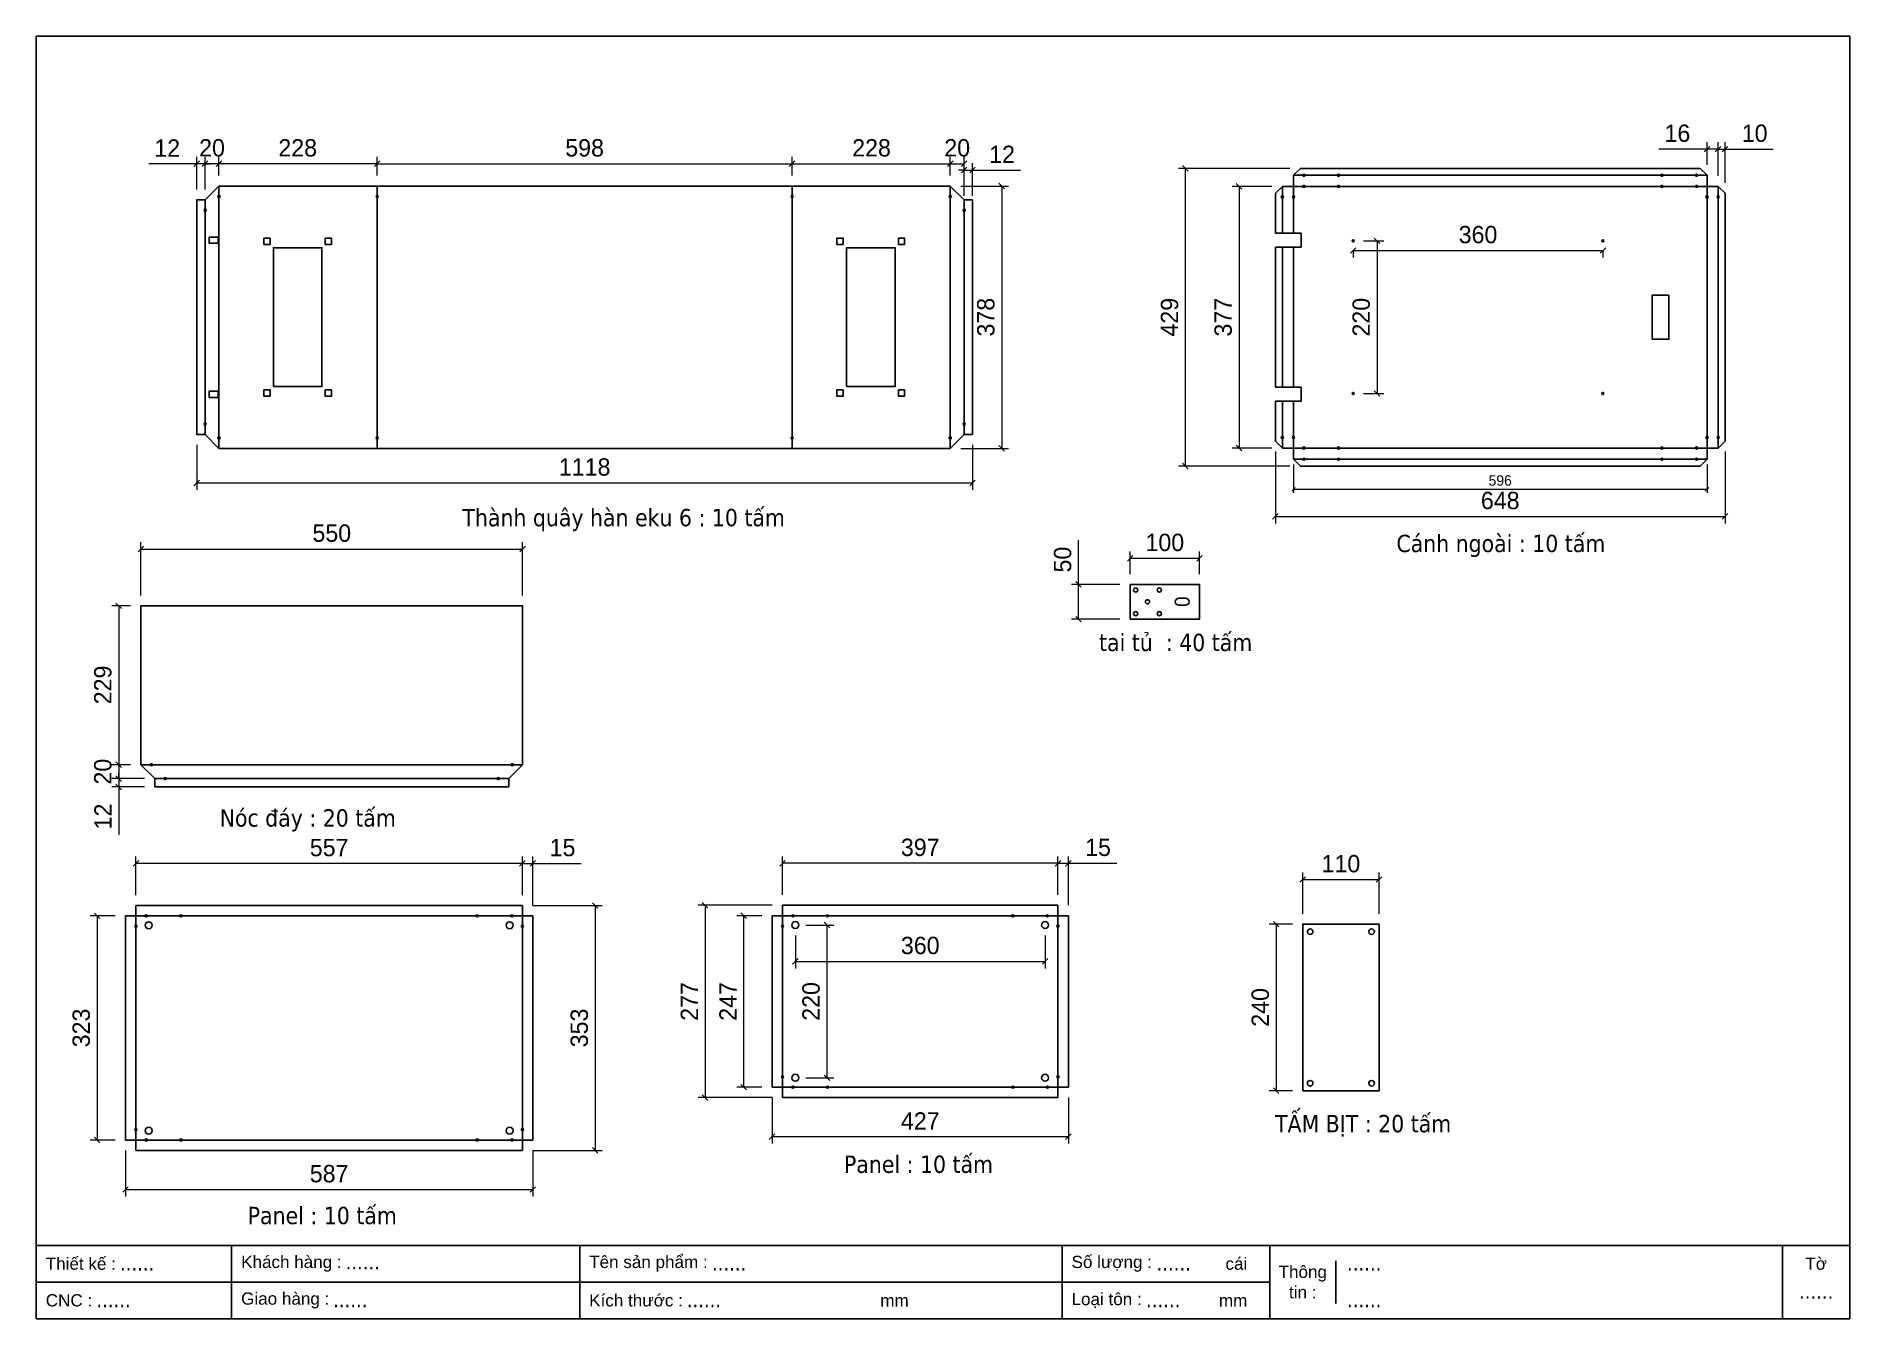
# Model space of a CAD drawing. Header units: millimetres. Extents: x 0 to 2614, y 0 to 1848.
import ezdxf
from ezdxf.enums import TextEntityAlignment as Align

# ---------------------------------------------------------------- set-up
doc = ezdxf.new("R2010")
doc.units = ezdxf.units.MM
doc.layers.add('CNC', color=7, linetype='Continuous')
doc.layers.add('DIM', color=253, linetype='Continuous')
doc.styles.add('Arial', font='arial.ttf')
doc.styles.add('Tahoma (Input Text)', font='tahoma.ttf')
doc.dimstyles.new('Dim-15', dxfattribs={"dimtxt": 15, "dimasz": 5, "dimexe": 5, "dimexo": 8, "dimgap": 5, "dimtad": 1, "dimdec": 0, "dimtxsty": 'Standard', "dimblk": 'OBLIQUE', "dimcen": 10, "dimclrd": 5, "dimclre": 5, "dimclrt": 3, "dimazin": 3, "dimtfac": 1, "dimtdec": 0, "dimtmove": 0, "dimatfit": 3, "dimldrblk": 'OBLIQUE', "dimlwd": 9, "dimlwe": 9})
doc.dimstyles.new('Dim-25', dxfattribs={"dimtxt": 25, "dimasz": 8, "dimexe": 10, "dimexo": 15, "dimgap": 10, "dimtad": 1, "dimdec": 0, "dimtxsty": 'Standard', "dimblk": 'OBLIQUE', "dimcen": 10, "dimclrd": 5, "dimclre": 5, "dimclrt": 3, "dimazin": 3, "dimtfac": 1, "dimtdec": 0, "dimtmove": 0, "dimatfit": 3, "dimldrblk": 'OBLIQUE', "dimlwd": 9, "dimlwe": 9})

msp = doc.modelspace()

# ---------------------------------------------------------------- texts
at = {"color": 2, "char_height": 25, "attachment_point": 5}
for s, insert, width in [('{\\fTahoma|b0|i0|c0|p34;Thành quây hàn eku 6 : 10 tấm}', (846.6, 1150.9), 826), ('{\\fTahoma|b0|i0|c0|p34;Cánh ngoài : 10 tấm}', (2110.8, 1113.6), 775), ('{\\fTahoma|b0|i0|c0|p34;tai tủ  : 40 tấm}', (1642.1, 974.3), 775), ('{\\fTahoma|b0|i0|c0|p34;Nóc đáy : 20 tấm}', (391.2, 718.1), 775), ('{\\fTahoma|b0|i0|c0|p34;TẤM BỊT : 20 tấm}', (1912.3, 278), 775), ('{\\fTahoma|b0|i0|c0|p34;Panel : 10 tấm}', (1271.5, 222.4), 775), ('{\\fTahoma|b0|i0|c0|p34;Panel : 10 tấm}', (412.2, 148.5), 775)]:
    msp.add_mtext(s, dxfattribs=dict(at, insert=insert, width=width))

# ---------------------------------------------------------------- blocks, each defined once
blk = doc.blocks.new('khungtenAsean2')
at = {"color": 7}
for p, q in [((2970, -1980), (0, -1980)), ((320, -1980), (320, -2100)), ((890, -1980), (890, -2100)), ((1680, -1980), (1680, -2100)), ((2020, -1980), (2020, -2100)), ((2860, -1980), (2860, -2100)), ((2128.3, -2005), (2128.3, -2075)), ((2020, -2040), (0, -2040))]:
    blk.add_line(p, q, dxfattribs=at)
blk.add_lwpolyline([(0, 0), (2970, 0), (2970, -2100), (0, -2100)], close=True, dxfattribs=at)
at = {"color": 2, "char_height": 20, "style": 'Arial'}
for s, insert, width, attachment_point in [('  Thiết kế :', (0, -2010), 917.634, 4), ('  Khách hàng :', (320, -2010), 917.634, 4), ('  Tên sản phẩm :', (890, -2010), 917.634, 4), ('  Số lượng :', (1680, -2010), 917.634, 4), ('cái', (1947.6, -2010), 917.634, 4), ('Thông\\Ptin :', (2074.2, -2040), 108.311, 5), ('Tờ', (2915, -2010), 110, 5), ('  CNC :', (0, -2070), 917.634, 4), ('  Giao hàng :', (320, -2070), 917.634, 4), ('  Kích thước :', (890, -2070), 917.634, 4), ('mm', (1382.3, -2070), 917.634, 4), ('  Loại tôn :', (1680, -2070), 917.634, 4), ('mm', (1936.9, -2070), 917.634, 4)]:
    blk.add_mtext(s, dxfattribs=dict(at, insert=insert, width=width, attachment_point=attachment_point))
at = {"color": 1, "style": 'Tahoma (Input Text)', "flags": 8}
for tag, p in [('#01', (137.1, -2021.3)), ('#03', (506.6, -2019.3)), ('#05', (1106.6, -2021.3)), ('#07', (1834.7, -2021.3)), ('#09', (2146.7, -2021.3)), ('#02', (98.5, -2081.3)), ('#04', (486.1, -2081.3)), ('#06', (1065.3, -2081.3)), ('#08', (1817.4, -2081.3)), ('#10', (2146.7, -2081.3))]:
    blk.add_attdef(tag, p, '', height=25, dxfattribs=at)
blk.add_attdef('#11', text='', height=25, dxfattribs=at).set_placement((2915, -2067.3), align=Align.CENTER)
blk = doc.blocks.new('*D1')
at = {"color": 0, "linetype": 'ByBlock', "lineweight": -2}
for p, q in [((1395.4, 1628.2), (1387.4, 1636.2)), ((1387.4, 1258.2), (1395.4, 1250.2))]:
    blk.add_line(p, q, dxfattribs=at)
at = {"layer": 'Defpoints', "color": 0, "transparency": 16777216}
for p in [(1317.3, 1632.2), (1317.3, 1254.2), (1391.4, 1254.2)]:
    blk.add_point(p, dxfattribs=at)
at = {"layer": 'DIM', "color": 5, "lineweight": 9, "transparency": 16777216}
for p, q in [((1332.3, 1632.2), (1401.4, 1632.2)), ((1391.4, 1632.2), (1391.4, 1254.2)), ((1332.3, 1254.2), (1401.4, 1254.2))]:
    blk.add_line(p, q, dxfattribs=at)
at = {"layer": 'DIM', "color": 3, "transparency": 16777216, "insert": (1368.6, 1443.2), "char_height": 25, "attachment_point": 5, "rotation": 90}
blk.add_mtext('378', dxfattribs=at)
blk = doc.blocks.new('_Oblique')
at = {"color": 0, "linetype": 'ByBlock', "lineweight": -2}
blk.add_line((-0.5, -0.5), (0.5, 0.5), dxfattribs=at)
blk = doc.blocks.new('*D2')
at = {"color": 0, "linetype": 'ByBlock', "lineweight": -2}
for p, q in [((495.3, 1668.3), (487.3, 1660.3)), ((1085.3, 1660.3), (1093.3, 1668.3))]:
    blk.add_line(p, q, dxfattribs=at)
at = {"layer": 'Defpoints', "color": 0, "transparency": 16777216}
for p in [(1089.3, 1664.3), (491.3, 1632.2), (1089.3, 1632.2)]:
    blk.add_point(p, dxfattribs=at)
at = {"layer": 'DIM', "color": 5, "lineweight": 9, "transparency": 16777216}
for p, q in [((491.3, 1647.2), (491.3, 1674.3)), ((1089.3, 1647.2), (1089.3, 1674.3)), ((491.3, 1664.3), (1089.3, 1664.3))]:
    blk.add_line(p, q, dxfattribs=at)
at = {"layer": 'DIM', "color": 3, "transparency": 16777216, "insert": (790.3, 1687.1), "char_height": 25, "attachment_point": 5}
blk.add_mtext('598', dxfattribs=at)
blk = doc.blocks.new('*D3')
at = {"color": 0, "linetype": 'ByBlock', "lineweight": -2}
for p, q in [((1093.3, 1668.3), (1085.3, 1660.3)), ((1313.3, 1660.3), (1321.3, 1668.3))]:
    blk.add_line(p, q, dxfattribs=at)
at = {"layer": 'Defpoints', "color": 0, "transparency": 16777216}
for p in [(1317.3, 1664.3), (1089.3, 1632.2), (1317.3, 1632.2)]:
    blk.add_point(p, dxfattribs=at)
at = {"layer": 'DIM', "color": 5, "lineweight": 9, "transparency": 16777216}
for p, q in [((1089.3, 1647.2), (1089.3, 1674.3)), ((1317.3, 1647.2), (1317.3, 1674.3)), ((1089.3, 1664.3), (1317.3, 1664.3))]:
    blk.add_line(p, q, dxfattribs=at)
at = {"layer": 'DIM', "color": 3, "transparency": 16777216, "insert": (1203.8, 1687.1), "char_height": 25, "attachment_point": 5}
blk.add_mtext('228', dxfattribs=at)
blk = doc.blocks.new('*D4')
at = {"color": 0, "linetype": 'ByBlock', "lineweight": -2}
for p, q in [((1321.3, 1668.3), (1313.3, 1660.3)), ((1333.3, 1660.3), (1341.3, 1668.3))]:
    blk.add_line(p, q, dxfattribs=at)
at = {"layer": 'Defpoints', "color": 0, "transparency": 16777216}
for p in [(1337.3, 1664.3), (1317.3, 1632.2), (1337.3, 1612.2)]:
    blk.add_point(p, dxfattribs=at)
at = {"layer": 'DIM', "color": 5, "lineweight": 9, "transparency": 16777216}
for p, q in [((1317.3, 1647.2), (1317.3, 1674.3)), ((1337.3, 1627.2), (1337.3, 1674.3)), ((1317.3, 1664.3), (1337.3, 1664.3))]:
    blk.add_line(p, q, dxfattribs=at)
at = {"layer": 'DIM', "color": 3, "transparency": 16777216, "insert": (1327.3, 1687.1), "char_height": 25, "attachment_point": 5}
blk.add_mtext('20', dxfattribs=at)
blk = doc.blocks.new('*D5')
at = {"color": 0, "linetype": 'ByBlock', "lineweight": -2}
for p, q in [((1333.3, 1651.3), (1341.3, 1659.3)), ((1353.3, 1659.3), (1345.3, 1651.3))]:
    blk.add_line(p, q, dxfattribs=at)
at = {"layer": 'Defpoints', "color": 0, "transparency": 16777216}
for p in [(1349.3, 1655.3), (1337.3, 1603.2), (1349.3, 1603.2)]:
    blk.add_point(p, dxfattribs=at)
at = {"layer": 'DIM', "color": 5, "lineweight": 9, "transparency": 16777216}
for p, q in [((1337.3, 1655.3), (1329.3, 1655.3)), ((1337.3, 1618.2), (1337.3, 1665.3)), ((1337.3, 1655.3), (1349.3, 1655.3)), ((1349.3, 1618.2), (1349.3, 1665.3)), ((1349.3, 1655.3), (1418.5, 1655.3))]:
    blk.add_line(p, q, dxfattribs=at)
at = {"layer": 'DIM', "color": 3, "transparency": 16777216, "insert": (1391.9, 1677.9), "char_height": 25, "attachment_point": 5}
blk.add_mtext('12', dxfattribs=at)
blk = doc.blocks.new('*D6')
at = {"color": 0, "linetype": 'ByBlock', "lineweight": -2}
for p, q in [((267.3, 1668.3), (259.3, 1660.3)), ((487.3, 1660.3), (495.3, 1668.3))]:
    blk.add_line(p, q, dxfattribs=at)
at = {"layer": 'Defpoints', "color": 0, "transparency": 16777216}
for p in [(263.3, 1664.3), (263.3, 1632.2), (491.3, 1632.2)]:
    blk.add_point(p, dxfattribs=at)
at = {"layer": 'DIM', "color": 5, "lineweight": 9, "transparency": 16777216}
for p, q in [((263.3, 1647.2), (263.3, 1674.3)), ((491.3, 1647.2), (491.3, 1674.3)), ((491.3, 1664.3), (263.3, 1664.3))]:
    blk.add_line(p, q, dxfattribs=at)
at = {"layer": 'DIM', "color": 3, "transparency": 16777216, "insert": (376.8, 1687.1), "char_height": 25, "attachment_point": 5}
blk.add_mtext('228', dxfattribs=at)
blk = doc.blocks.new('*D7')
at = {"color": 0, "linetype": 'ByBlock', "lineweight": -2}
for p, q in [((247.3, 1668.3), (239.3, 1660.3)), ((259.3, 1660.3), (267.3, 1668.3))]:
    blk.add_line(p, q, dxfattribs=at)
at = {"layer": 'Defpoints', "color": 0, "transparency": 16777216}
for p in [(243.3, 1664.3), (263.3, 1632.2), (243.3, 1612.2)]:
    blk.add_point(p, dxfattribs=at)
at = {"layer": 'DIM', "color": 5, "lineweight": 9, "transparency": 16777216}
for p, q in [((243.3, 1627.2), (243.3, 1674.3)), ((263.3, 1647.2), (263.3, 1674.3)), ((263.3, 1664.3), (243.3, 1664.3))]:
    blk.add_line(p, q, dxfattribs=at)
at = {"layer": 'DIM', "color": 3, "transparency": 16777216, "insert": (253.3, 1687.1), "char_height": 25, "attachment_point": 5}
blk.add_mtext('20', dxfattribs=at)
blk = doc.blocks.new('*D8')
at = {"color": 0, "linetype": 'ByBlock', "lineweight": -2}
for p, q in [((227.3, 1660.3), (235.3, 1668.3)), ((247.3, 1668.3), (239.3, 1660.3))]:
    blk.add_line(p, q, dxfattribs=at)
at = {"layer": 'Defpoints', "color": 0, "transparency": 16777216}
for p in [(231.3, 1664.3), (231.3, 1612.2), (243.3, 1612.2)]:
    blk.add_point(p, dxfattribs=at)
at = {"layer": 'DIM', "color": 5, "lineweight": 9, "transparency": 16777216}
for p, q in [((231.3, 1627.2), (231.3, 1674.3)), ((243.3, 1627.2), (243.3, 1674.3)), ((231.3, 1664.3), (162.1, 1664.3)), ((243.3, 1664.3), (231.3, 1664.3)), ((243.3, 1664.3), (251.3, 1664.3))]:
    blk.add_line(p, q, dxfattribs=at)
at = {"layer": 'DIM', "color": 3, "transparency": 16777216, "insert": (188.7, 1686.9), "char_height": 25, "attachment_point": 5}
blk.add_mtext('12', dxfattribs=at)
blk = doc.blocks.new('*D9')
at = {"color": 0, "linetype": 'ByBlock', "lineweight": -2}
for p, q in [((235.3, 1208.4), (227.3, 1200.4)), ((1345.3, 1200.4), (1353.3, 1208.4))]:
    blk.add_line(p, q, dxfattribs=at)
at = {"layer": 'Defpoints', "color": 0, "transparency": 16777216}
for p in [(231.3, 1274.2), (1349.3, 1274.2), (1349.3, 1204.4)]:
    blk.add_point(p, dxfattribs=at)
at = {"layer": 'DIM', "color": 5, "lineweight": 9, "transparency": 16777216}
for p, q in [((231.3, 1259.2), (231.3, 1194.4)), ((1349.3, 1259.2), (1349.3, 1194.4)), ((231.3, 1204.4), (1349.3, 1204.4))]:
    blk.add_line(p, q, dxfattribs=at)
at = {"layer": 'DIM', "color": 3, "transparency": 16777216, "insert": (790.3, 1227.2), "char_height": 25, "attachment_point": 5}
blk.add_mtext('1118', dxfattribs=at)
blk = doc.blocks.new('f3daunguoc')
at = {"layer": 'CNC', "color": 2, "lineweight": -3}
blk.add_circle((0, 0), 1.5, dxfattribs=at)
blk = doc.blocks.new('*D10')
at = {"color": 0, "linetype": 'ByBlock', "lineweight": -2}
for p, q in [((122.8, 1023.3), (114.8, 1031.3)), ((114.8, 802.3), (122.8, 794.3))]:
    blk.add_line(p, q, dxfattribs=at)
at = {"layer": 'Defpoints', "color": 0, "transparency": 16777216}
for p in [(150.9, 1027.3), (118.8, 798.3), (150.9, 798.3)]:
    blk.add_point(p, dxfattribs=at)
at = {"layer": 'DIM', "color": 5, "lineweight": 9, "transparency": 16777216}
for p, q in [((135.9, 1027.3), (108.8, 1027.3)), ((118.8, 1027.3), (118.8, 798.3)), ((135.9, 798.3), (108.8, 798.3))]:
    blk.add_line(p, q, dxfattribs=at)
at = {"layer": 'DIM', "color": 3, "transparency": 16777216, "insert": (96, 913.3), "char_height": 25, "attachment_point": 5, "rotation": 90}
blk.add_mtext('229', dxfattribs=at)
blk = doc.blocks.new('*D11')
at = {"color": 0, "linetype": 'ByBlock', "lineweight": -2}
for p, q in [((122.8, 794.3), (114.8, 802.3)), ((114.8, 782.3), (122.8, 774.3))]:
    blk.add_line(p, q, dxfattribs=at)
at = {"layer": 'Defpoints', "color": 0, "transparency": 16777216}
for p in [(150.9, 798.3), (118.8, 778.3), (170.9, 778.3)]:
    blk.add_point(p, dxfattribs=at)
at = {"layer": 'DIM', "color": 5, "lineweight": 9, "transparency": 16777216}
for p, q in [((135.9, 798.3), (108.8, 798.3)), ((118.8, 798.3), (118.8, 778.3)), ((155.9, 778.3), (108.8, 778.3))]:
    blk.add_line(p, q, dxfattribs=at)
at = {"layer": 'DIM', "color": 3, "transparency": 16777216, "insert": (96, 788.3), "char_height": 25, "attachment_point": 5, "rotation": 90}
blk.add_mtext('20', dxfattribs=at)
blk = doc.blocks.new('*D12')
at = {"color": 0, "linetype": 'ByBlock', "lineweight": -2}
for p, q in [((114.8, 782.3), (122.8, 774.3)), ((122.8, 762.3), (114.8, 770.3))]:
    blk.add_line(p, q, dxfattribs=at)
at = {"layer": 'Defpoints', "color": 0, "transparency": 16777216}
for p in [(118.8, 766.3), (170.9, 778.3), (170.9, 766.3)]:
    blk.add_point(p, dxfattribs=at)
at = {"layer": 'DIM', "color": 5, "lineweight": 9, "transparency": 16777216}
for p, q in [((118.8, 778.3), (118.8, 786.3)), ((155.9, 778.3), (108.8, 778.3)), ((155.9, 766.3), (108.8, 766.3)), ((118.8, 778.3), (118.8, 766.3)), ((118.8, 766.3), (118.8, 697.1))]:
    blk.add_line(p, q, dxfattribs=at)
at = {"layer": 'DIM', "color": 3, "transparency": 16777216, "insert": (96.2, 723.7), "char_height": 25, "attachment_point": 5, "rotation": 90}
blk.add_mtext('12', dxfattribs=at)
blk = doc.blocks.new('*D13')
at = {"color": 0, "linetype": 'ByBlock', "lineweight": -2}
for p, q in [((154.9, 1113.1), (146.9, 1105.1)), ((696.9, 1105.1), (704.9, 1113.1))]:
    blk.add_line(p, q, dxfattribs=at)
at = {"layer": 'Defpoints', "color": 0, "ltscale": 3, "transparency": 16777216}
for p in [(700.9, 1109.1), (150.9, 1027.3), (700.9, 1027.3)]:
    blk.add_point(p, dxfattribs=at)
at = {"layer": 'DIM', "color": 5, "lineweight": 9, "ltscale": 3, "transparency": 16777216}
for p, q in [((150.9, 1042.3), (150.9, 1119.1)), ((150.9, 1109.1), (700.9, 1109.1)), ((700.9, 1042.3), (700.9, 1119.1))]:
    blk.add_line(p, q, dxfattribs=at)
at = {"layer": 'DIM', "color": 3, "ltscale": 3, "transparency": 16777216, "insert": (425.9, 1131.9), "char_height": 25, "attachment_point": 5}
blk.add_mtext('550', dxfattribs=at)
blk = doc.blocks.new('*D14')
at = {"color": 0, "linetype": 'ByBlock', "lineweight": -2}
for p, q in [((696.6, 652.1), (704.6, 660.1)), ((719.6, 660.1), (711.6, 652.1))]:
    blk.add_line(p, q, dxfattribs=at)
at = {"layer": 'Defpoints', "color": 0, "ltscale": 3, "transparency": 16777216}
for p in [(715.6, 656.1), (700.6, 595.5), (715.6, 580.5)]:
    blk.add_point(p, dxfattribs=at)
at = {"layer": 'DIM', "color": 5, "lineweight": 9, "ltscale": 3, "transparency": 16777216}
for p, q in [((700.6, 656.1), (692.6, 656.1)), ((700.6, 610.5), (700.6, 666.1)), ((700.6, 656.1), (715.6, 656.1)), ((715.6, 595.5), (715.6, 666.1)), ((715.6, 656.1), (785.3, 656.1))]:
    blk.add_line(p, q, dxfattribs=at)
at = {"layer": 'DIM', "color": 3, "ltscale": 3, "transparency": 16777216, "insert": (758.5, 678.8), "char_height": 25, "attachment_point": 5}
blk.add_mtext('15', dxfattribs=at)
blk = doc.blocks.new('*D15')
at = {"color": 0, "linetype": 'ByBlock', "lineweight": -2}
for p, q in [((147.6, 660.1), (139.6, 652.1)), ((696.6, 652.1), (704.6, 660.1))]:
    blk.add_line(p, q, dxfattribs=at)
at = {"layer": 'Defpoints', "color": 0, "ltscale": 3, "transparency": 16777216}
for p in [(143.6, 656.1), (143.6, 595.5), (700.6, 595.5)]:
    blk.add_point(p, dxfattribs=at)
at = {"layer": 'DIM', "color": 5, "lineweight": 9, "ltscale": 3, "transparency": 16777216}
for p, q in [((143.6, 610.5), (143.6, 666.1)), ((700.6, 656.1), (143.6, 656.1)), ((700.6, 610.5), (700.6, 666.1))]:
    blk.add_line(p, q, dxfattribs=at)
at = {"layer": 'DIM', "color": 3, "ltscale": 3, "transparency": 16777216, "insert": (422.1, 678.8), "char_height": 25, "attachment_point": 5}
blk.add_mtext('557', dxfattribs=at)
blk = doc.blocks.new('*D16')
at = {"color": 0, "linetype": 'ByBlock', "lineweight": -2}
for p, q in [((809.5, 591.5), (801.5, 599.5)), ((801.5, 246.5), (809.5, 238.5))]:
    blk.add_line(p, q, dxfattribs=at)
at = {"layer": 'Defpoints', "color": 0, "ltscale": 3, "transparency": 16777216}
for p in [(700.6, 595.5), (700.6, 242.5), (805.5, 242.5)]:
    blk.add_point(p, dxfattribs=at)
at = {"layer": 'DIM', "color": 5, "lineweight": 9, "ltscale": 3, "transparency": 16777216}
for p, q in [((715.6, 595.5), (815.5, 595.5)), ((805.5, 595.5), (805.5, 242.5)), ((715.6, 242.5), (815.5, 242.5))]:
    blk.add_line(p, q, dxfattribs=at)
at = {"layer": 'DIM', "color": 3, "ltscale": 3, "transparency": 16777216, "insert": (782.7, 419), "char_height": 25, "attachment_point": 5, "rotation": 90}
blk.add_mtext('353', dxfattribs=at)
blk = doc.blocks.new('*D17')
at = {"color": 0, "linetype": 'ByBlock', "lineweight": -2}
for p, q in [((91.7, 576.5), (83.7, 584.5)), ((83.7, 261.5), (91.7, 253.5))]:
    blk.add_line(p, q, dxfattribs=at)
at = {"layer": 'Defpoints', "color": 0, "ltscale": 3, "transparency": 16777216}
for p in [(128.6, 580.5), (87.7, 257.5), (128.6, 257.5)]:
    blk.add_point(p, dxfattribs=at)
at = {"layer": 'DIM', "color": 5, "lineweight": 9, "ltscale": 3, "transparency": 16777216}
for p, q in [((113.6, 580.5), (77.7, 580.5)), ((87.7, 580.5), (87.7, 257.5)), ((113.6, 257.5), (77.7, 257.5))]:
    blk.add_line(p, q, dxfattribs=at)
at = {"layer": 'DIM', "color": 3, "ltscale": 3, "transparency": 16777216, "insert": (64.9, 419), "char_height": 25, "attachment_point": 5, "rotation": 90}
blk.add_mtext('323', dxfattribs=at)
blk = doc.blocks.new('*D18')
at = {"color": 0, "linetype": 'ByBlock', "lineweight": -2}
for p, q in [((132.6, 190.2), (124.6, 182.2)), ((711.6, 182.2), (719.6, 190.2))]:
    blk.add_line(p, q, dxfattribs=at)
at = {"layer": 'Defpoints', "color": 0, "ltscale": 3, "transparency": 16777216}
for p in [(128.6, 257.5), (715.6, 257.5), (715.6, 186.2)]:
    blk.add_point(p, dxfattribs=at)
at = {"layer": 'DIM', "color": 5, "lineweight": 9, "ltscale": 3, "transparency": 16777216}
for p, q in [((128.6, 242.5), (128.6, 176.2)), ((715.6, 242.5), (715.6, 176.2)), ((128.6, 186.2), (715.6, 186.2))]:
    blk.add_line(p, q, dxfattribs=at)
at = {"layer": 'DIM', "color": 3, "ltscale": 3, "transparency": 16777216, "insert": (422.1, 208.9), "char_height": 25, "attachment_point": 5}
blk.add_mtext('587', dxfattribs=at)
blk = doc.blocks.new('*D19')
at = {"color": 0, "linetype": 'ByBlock', "lineweight": -2}
for p, q in [((1468.5, 652.3), (1476.5, 660.3)), ((1491.5, 660.3), (1483.5, 652.3))]:
    blk.add_line(p, q, dxfattribs=at)
at = {"layer": 'Defpoints', "color": 0, "ltscale": 3, "transparency": 16777216}
for p in [(1487.5, 656.3), (1472.5, 595.7), (1487.5, 580.7)]:
    blk.add_point(p, dxfattribs=at)
at = {"layer": 'DIM', "color": 5, "lineweight": 9, "ltscale": 3, "transparency": 16777216}
for p, q in [((1472.5, 656.3), (1464.5, 656.3)), ((1472.5, 610.7), (1472.5, 666.3)), ((1472.5, 656.3), (1487.5, 656.3)), ((1487.5, 595.7), (1487.5, 666.3)), ((1487.5, 656.3), (1557.1, 656.3))]:
    blk.add_line(p, q, dxfattribs=at)
at = {"layer": 'DIM', "color": 3, "ltscale": 3, "transparency": 16777216, "insert": (1530.3, 679.1), "char_height": 25, "attachment_point": 5}
blk.add_mtext('15', dxfattribs=at)
blk = doc.blocks.new('*D20')
at = {"color": 0, "linetype": 'ByBlock', "lineweight": -2}
for p, q in [((1079.5, 660.3), (1071.5, 652.3)), ((1468.5, 652.3), (1476.5, 660.3))]:
    blk.add_line(p, q, dxfattribs=at)
at = {"layer": 'Defpoints', "color": 0, "ltscale": 3, "transparency": 16777216}
for p in [(1075.5, 656.3), (1075.5, 595.7), (1472.5, 595.7)]:
    blk.add_point(p, dxfattribs=at)
at = {"layer": 'DIM', "color": 5, "lineweight": 9, "ltscale": 3, "transparency": 16777216}
for p, q in [((1075.5, 610.7), (1075.5, 666.3)), ((1472.5, 656.3), (1075.5, 656.3)), ((1472.5, 610.7), (1472.5, 666.3))]:
    blk.add_line(p, q, dxfattribs=at)
at = {"layer": 'DIM', "color": 3, "ltscale": 3, "transparency": 16777216, "insert": (1274, 679.1), "char_height": 25, "attachment_point": 5}
blk.add_mtext('397', dxfattribs=at)
blk = doc.blocks.new('*D21')
at = {"color": 0, "linetype": 'ByBlock', "lineweight": -2}
for p, q in [((967.8, 591.7), (959.8, 599.7)), ((959.8, 322.7), (967.8, 314.7))]:
    blk.add_line(p, q, dxfattribs=at)
at = {"layer": 'Defpoints', "color": 0, "ltscale": 3, "transparency": 16777216}
for p in [(1075.5, 595.7), (963.8, 318.7), (1075.5, 318.7)]:
    blk.add_point(p, dxfattribs=at)
at = {"layer": 'DIM', "color": 5, "lineweight": 9, "ltscale": 3, "transparency": 16777216}
for p, q in [((1060.5, 595.7), (953.8, 595.7)), ((963.8, 595.7), (963.8, 318.7)), ((1060.5, 318.7), (953.8, 318.7))]:
    blk.add_line(p, q, dxfattribs=at)
at = {"layer": 'DIM', "color": 3, "ltscale": 3, "transparency": 16777216, "insert": (941.3, 457.2), "char_height": 25, "attachment_point": 5, "rotation": 90}
blk.add_mtext('277', dxfattribs=at)
blk = doc.blocks.new('*D22')
at = {"color": 0, "linetype": 'ByBlock', "lineweight": -2}
for p, q in [((1023.5, 576.7), (1015.5, 584.7)), ((1015.5, 337.7), (1023.5, 329.7))]:
    blk.add_line(p, q, dxfattribs=at)
at = {"layer": 'Defpoints', "color": 0, "ltscale": 3, "transparency": 16777216}
for p in [(1060.5, 580.7), (1019.5, 333.7), (1060.5, 333.7)]:
    blk.add_point(p, dxfattribs=at)
at = {"layer": 'DIM', "color": 5, "lineweight": 9, "ltscale": 3, "transparency": 16777216}
for p, q in [((1045.5, 580.7), (1009.5, 580.7)), ((1019.5, 580.7), (1019.5, 333.7)), ((1045.5, 333.7), (1009.5, 333.7))]:
    blk.add_line(p, q, dxfattribs=at)
at = {"layer": 'DIM', "color": 3, "ltscale": 3, "transparency": 16777216, "insert": (996.9, 457.2), "char_height": 25, "attachment_point": 5, "rotation": 90}
blk.add_mtext('247', dxfattribs=at)
blk = doc.blocks.new('*D23')
at = {"color": 0, "linetype": 'ByBlock', "lineweight": -2}
for p, q in [((1064.5, 266.4), (1056.5, 258.4)), ((1483.5, 258.4), (1491.5, 266.4))]:
    blk.add_line(p, q, dxfattribs=at)
at = {"layer": 'Defpoints', "color": 0, "ltscale": 3, "transparency": 16777216}
for p in [(1060.5, 333.7), (1487.5, 333.7), (1487.5, 262.4)]:
    blk.add_point(p, dxfattribs=at)
at = {"layer": 'DIM', "color": 5, "lineweight": 9, "ltscale": 3, "transparency": 16777216}
for p, q in [((1060.5, 318.7), (1060.5, 252.4)), ((1487.5, 318.7), (1487.5, 252.4)), ((1060.5, 262.4), (1487.5, 262.4))]:
    blk.add_line(p, q, dxfattribs=at)
at = {"layer": 'DIM', "color": 3, "ltscale": 3, "transparency": 16777216, "insert": (1274, 285), "char_height": 25, "attachment_point": 5}
blk.add_mtext('427', dxfattribs=at)
blk = doc.blocks.new('*D24')
at = {"color": 0, "linetype": 'ByBlock', "lineweight": -2}
for p, q in [((1814.4, 1197.6), (1809.4, 1192.6)), ((2405.4, 1192.6), (2410.4, 1197.6))]:
    blk.add_line(p, q, dxfattribs=at)
at = {"layer": 'Defpoints', "color": 0, "transparency": 16777216}
for p in [(1811.9, 1238.7), (2407.9, 1238.7), (1811.9, 1195.1)]:
    blk.add_point(p, dxfattribs=at)
at = {"layer": 'DIM', "color": 5, "lineweight": 9, "transparency": 16777216}
for p, q in [((1811.9, 1230.7), (1811.9, 1190.1)), ((2407.9, 1230.7), (2407.9, 1190.1)), ((2407.9, 1195.1), (1811.9, 1195.1))]:
    blk.add_line(p, q, dxfattribs=at)
at = {"layer": 'DIM', "color": 3, "transparency": 16777216, "insert": (2109.9, 1207.8), "char_height": 15, "attachment_point": 5}
blk.add_mtext('596', dxfattribs=at)
blk = doc.blocks.new('*D25')
at = {"color": 0, "linetype": 'ByBlock', "lineweight": -2}
for p, q in [((2403.9, 1681.3), (2411.9, 1689.3)), ((2427.9, 1689.3), (2419.9, 1681.3))]:
    blk.add_line(p, q, dxfattribs=at)
at = {"layer": 'Defpoints', "color": 0, "ltscale": 3, "transparency": 16777216}
for p in [(2407.9, 1685.3), (2407.9, 1647.7), (2423.9, 1631.7)]:
    blk.add_point(p, dxfattribs=at)
at = {"layer": 'DIM', "color": 5, "lineweight": 9, "ltscale": 3, "transparency": 16777216}
for p, q in [((2407.9, 1685.3), (2338.5, 1685.3)), ((2407.9, 1662.7), (2407.9, 1695.3)), ((2423.9, 1685.3), (2407.9, 1685.3)), ((2423.9, 1646.7), (2423.9, 1695.3)), ((2423.9, 1685.3), (2431.9, 1685.3))]:
    blk.add_line(p, q, dxfattribs=at)
at = {"layer": 'DIM', "color": 3, "ltscale": 3, "transparency": 16777216, "insert": (2365.2, 1708.1), "char_height": 25, "attachment_point": 5}
blk.add_mtext('16', dxfattribs=at)
blk = doc.blocks.new('Tai treo')
at = {"color": 2}
for p, q in [((70, 30), (80, 30)), ((70, 20), (80, 20))]:
    blk.add_line(p, q, dxfattribs=at)
at = {"color": 8}
blk.add_lwpolyline([(0, 50), (0, 0), (100, 0), (100, 50)], close=True, dxfattribs=at)
at = {"color": 2}
for centre in [(8, 42), (25, 25), (42, 42), (8, 8), (42, 8)]:
    blk.add_circle(centre, 3, dxfattribs=at)
for centre, start, end in [((70, 25), 90, 270), ((80, 25), 270, 90)]:
    blk.add_arc(centre, 5, start, end, dxfattribs=at)
blk = doc.blocks.new('*D26')
at = {"color": 0, "linetype": 'ByBlock', "lineweight": -2}
for p, q in [((1580.5, 1099.8), (1572.5, 1091.8)), ((1672.5, 1091.8), (1680.5, 1099.8))]:
    blk.add_line(p, q, dxfattribs=at)
at = {"layer": 'Defpoints', "color": 0, "ltscale": 3, "transparency": 16777216}
for p in [(1676.5, 1095.8), (1576.5, 1058.1), (1676.5, 1058.1)]:
    blk.add_point(p, dxfattribs=at)
at = {"layer": 'DIM', "color": 5, "lineweight": 9, "ltscale": 3, "transparency": 16777216}
for p, q in [((1576.5, 1073.1), (1576.5, 1105.8)), ((1676.5, 1073.1), (1676.5, 1105.8)), ((1576.5, 1095.8), (1676.5, 1095.8))]:
    blk.add_line(p, q, dxfattribs=at)
at = {"layer": 'DIM', "color": 3, "ltscale": 3, "transparency": 16777216, "insert": (1626.5, 1118.5), "char_height": 25, "attachment_point": 5}
blk.add_mtext('100', dxfattribs=at)
blk = doc.blocks.new('*D27')
at = {"color": 0, "linetype": 'ByBlock', "lineweight": -2}
for p, q in [((1506.1, 1054.1), (1498.1, 1062.1)), ((1498.1, 1012.1), (1506.1, 1004.1))]:
    blk.add_line(p, q, dxfattribs=at)
at = {"layer": 'Defpoints', "color": 0, "ltscale": 3, "transparency": 16777216}
for p in [(1576.5, 1058.1), (1502.1, 1008.1), (1576.5, 1008.1)]:
    blk.add_point(p, dxfattribs=at)
at = {"layer": 'DIM', "color": 5, "lineweight": 9, "ltscale": 3, "transparency": 16777216}
for p, q in [((1502.1, 1058.1), (1502.1, 1121.8)), ((1561.5, 1058.1), (1492.1, 1058.1)), ((1502.1, 1008.1), (1502.1, 1058.1)), ((1561.5, 1008.1), (1492.1, 1008.1))]:
    blk.add_line(p, q, dxfattribs=at)
at = {"layer": 'DIM', "color": 3, "ltscale": 3, "transparency": 16777216, "insert": (1479.3, 1093.9), "char_height": 25, "attachment_point": 5, "rotation": 90}
blk.add_mtext('50', dxfattribs=at)
blk = doc.blocks.new('*D28')
at = {"color": 0, "linetype": 'ByBlock', "lineweight": -2}
for p, q in [((2419.9, 1681.3), (2427.9, 1689.3)), ((2437.9, 1689.3), (2429.9, 1681.3))]:
    blk.add_line(p, q, dxfattribs=at)
at = {"layer": 'Defpoints', "color": 0, "ltscale": 3, "transparency": 16777216}
for p in [(2433.9, 1685.3), (2423.9, 1631.7), (2433.9, 1621.7)]:
    blk.add_point(p, dxfattribs=at)
at = {"layer": 'DIM', "color": 5, "lineweight": 9, "ltscale": 3, "transparency": 16777216}
for p, q in [((2423.9, 1685.3), (2415.9, 1685.3)), ((2423.9, 1646.7), (2423.9, 1695.3)), ((2423.9, 1685.3), (2433.9, 1685.3)), ((2433.9, 1636.7), (2433.9, 1695.3)), ((2433.9, 1685.3), (2503.3, 1685.3))]:
    blk.add_line(p, q, dxfattribs=at)
at = {"layer": 'DIM', "color": 3, "ltscale": 3, "transparency": 16777216, "insert": (2476.6, 1708.1), "char_height": 25, "attachment_point": 5}
blk.add_mtext('10', dxfattribs=at)
blk = doc.blocks.new('*D29')
at = {"color": 0, "linetype": 'ByBlock', "lineweight": -2}
for p, q in [((1789.9, 1160.1), (1781.9, 1152.1)), ((2429.9, 1152.1), (2437.9, 1160.1))]:
    blk.add_line(p, q, dxfattribs=at)
at = {"layer": 'Defpoints', "color": 0, "ltscale": 3, "transparency": 16777216}
for p in [(1785.9, 1264.7), (2433.9, 1264.7), (2433.9, 1156.1)]:
    blk.add_point(p, dxfattribs=at)
at = {"layer": 'DIM', "color": 5, "lineweight": 9, "ltscale": 3, "transparency": 16777216}
for p, q in [((1785.9, 1249.7), (1785.9, 1146.1)), ((2433.9, 1249.7), (2433.9, 1146.1)), ((1785.9, 1156.1), (2433.9, 1156.1))]:
    blk.add_line(p, q, dxfattribs=at)
at = {"layer": 'DIM', "color": 3, "ltscale": 3, "transparency": 16777216, "insert": (2109.9, 1178.9), "char_height": 25, "attachment_point": 5}
blk.add_mtext('648', dxfattribs=at)
blk = doc.blocks.new('*D30')
at = {"color": 0, "linetype": 'ByBlock', "lineweight": -2}
for p, q in [((1660.2, 1653.7), (1652.2, 1661.7)), ((1652.2, 1232.7), (1660.2, 1224.7))]:
    blk.add_line(p, q, dxfattribs=at)
at = {"layer": 'Defpoints', "color": 0, "ltscale": 3, "transparency": 16777216}
for p in [(1656.2, 1657.7), (1821.9, 1657.7), (1821.9, 1228.7)]:
    blk.add_point(p, dxfattribs=at)
at = {"layer": 'DIM', "color": 5, "lineweight": 9, "ltscale": 3, "transparency": 16777216}
for p, q in [((1806.9, 1657.7), (1646.2, 1657.7)), ((1656.2, 1228.7), (1656.2, 1657.7)), ((1806.9, 1228.7), (1646.2, 1228.7))]:
    blk.add_line(p, q, dxfattribs=at)
at = {"layer": 'DIM', "color": 3, "ltscale": 3, "transparency": 16777216, "insert": (1633.4, 1443.2), "char_height": 25, "attachment_point": 5, "rotation": 90}
blk.add_mtext('429', dxfattribs=at)
blk = doc.blocks.new('*D31')
at = {"color": 0, "linetype": 'ByBlock', "lineweight": -2}
for p, q in [((1737.5, 1627.7), (1729.5, 1635.7)), ((1729.5, 1258.7), (1737.5, 1250.7))]:
    blk.add_line(p, q, dxfattribs=at)
at = {"layer": 'Defpoints', "color": 0, "ltscale": 3, "transparency": 16777216}
for p in [(1795.9, 1631.7), (1733.5, 1254.7), (1795.9, 1254.7)]:
    blk.add_point(p, dxfattribs=at)
at = {"layer": 'DIM', "color": 5, "lineweight": 9, "ltscale": 3, "transparency": 16777216}
for p, q in [((1780.9, 1631.7), (1723.5, 1631.7)), ((1733.5, 1631.7), (1733.5, 1254.7)), ((1780.9, 1254.7), (1723.5, 1254.7))]:
    blk.add_line(p, q, dxfattribs=at)
at = {"layer": 'DIM', "color": 3, "ltscale": 3, "transparency": 16777216, "insert": (1710.7, 1443.2), "char_height": 25, "attachment_point": 5, "rotation": 90}
blk.add_mtext('377', dxfattribs=at)
blk = doc.blocks.new('*D32')
at = {"color": 0, "linetype": 'ByBlock', "lineweight": -2}
for p, q in [((1901.9, 1543.3), (1893.9, 1535.3)), ((2253.9, 1535.3), (2261.9, 1543.3))]:
    blk.add_line(p, q, dxfattribs=at)
at = {"layer": 'Defpoints', "color": 0, "ltscale": 3, "transparency": 16777216}
for p in [(1897.9, 1553.2), (2257.9, 1553.2), (2257.9, 1539.3)]:
    blk.add_point(p, dxfattribs=at)
at = {"layer": 'DIM', "color": 5, "lineweight": 9, "ltscale": 3, "transparency": 16777216}
for p, q in [((1897.9, 1539.3), (2257.9, 1539.3)), ((1897.9, 1538.2), (1897.9, 1529.3)), ((2257.9, 1538.2), (2257.9, 1529.3))]:
    blk.add_line(p, q, dxfattribs=at)
at = {"layer": 'DIM', "color": 3, "ltscale": 3, "transparency": 16777216, "insert": (2077.9, 1562.1), "char_height": 25, "attachment_point": 5}
blk.add_mtext('360', dxfattribs=at)
blk = doc.blocks.new('*D33')
at = {"color": 0, "linetype": 'ByBlock', "lineweight": -2}
for p, q in [((1936.3, 1549.2), (1928.3, 1557.2)), ((1928.3, 1337.2), (1936.3, 1329.2))]:
    blk.add_line(p, q, dxfattribs=at)
at = {"layer": 'Defpoints', "color": 0, "ltscale": 3, "transparency": 16777216}
for p in [(1897.9, 1553.2), (1897.9, 1333.2), (1932.3, 1333.2)]:
    blk.add_point(p, dxfattribs=at)
at = {"layer": 'DIM', "color": 5, "lineweight": 9, "ltscale": 3, "transparency": 16777216}
for p, q in [((1912.9, 1553.2), (1942.3, 1553.2)), ((1932.3, 1553.2), (1932.3, 1333.2)), ((1912.9, 1333.2), (1942.3, 1333.2))]:
    blk.add_line(p, q, dxfattribs=at)
at = {"layer": 'DIM', "color": 3, "ltscale": 3, "transparency": 16777216, "insert": (1909.6, 1443.2), "char_height": 25, "attachment_point": 5, "rotation": 90}
blk.add_mtext('220', dxfattribs=at)
blk = doc.blocks.new('*D34')
at = {"color": 0, "linetype": 'ByBlock', "lineweight": -2}
for p, q in [((1098, 518.9), (1090, 510.9)), ((1450, 510.9), (1458, 518.9))]:
    blk.add_line(p, q, dxfattribs=at)
at = {"layer": 'Defpoints', "color": 0, "ltscale": 3, "transparency": 16777216}
for p in [(1094, 567.2), (1454, 567.2), (1454, 514.9)]:
    blk.add_point(p, dxfattribs=at)
at = {"layer": 'DIM', "color": 5, "lineweight": 9, "ltscale": 3, "transparency": 16777216}
for p, q in [((1094, 552.2), (1094, 504.9)), ((1454, 552.2), (1454, 504.9)), ((1094, 514.9), (1454, 514.9))]:
    blk.add_line(p, q, dxfattribs=at)
at = {"layer": 'DIM', "color": 3, "ltscale": 3, "transparency": 16777216, "insert": (1274, 537.7), "char_height": 25, "attachment_point": 5}
blk.add_mtext('360', dxfattribs=at)
blk = doc.blocks.new('*D35')
at = {"color": 0, "linetype": 'ByBlock', "lineweight": -2}
for p, q in [((1143.5, 563.2), (1135.5, 571.2)), ((1135.5, 351.2), (1143.5, 343.2))]:
    blk.add_line(p, q, dxfattribs=at)
at = {"layer": 'Defpoints', "color": 0, "ltscale": 3, "transparency": 16777216}
for p in [(1094, 567.2), (1094, 347.2), (1139.5, 347.2)]:
    blk.add_point(p, dxfattribs=at)
at = {"layer": 'DIM', "color": 5, "lineweight": 9, "ltscale": 3, "transparency": 16777216}
for p, q in [((1109, 567.2), (1149.5, 567.2)), ((1139.5, 567.2), (1139.5, 347.2)), ((1109, 347.2), (1149.5, 347.2))]:
    blk.add_line(p, q, dxfattribs=at)
at = {"layer": 'DIM', "color": 3, "ltscale": 3, "transparency": 16777216, "insert": (1116.7, 457.2), "char_height": 25, "attachment_point": 5, "rotation": 90}
blk.add_mtext('220', dxfattribs=at)
blk = doc.blocks.new('*D36')
at = {"color": 0, "linetype": 'ByBlock', "lineweight": -2}
for p, q in [((1829.3, 636.9), (1821.3, 628.9)), ((1931.3, 628.9), (1939.3, 636.9))]:
    blk.add_line(p, q, dxfattribs=at)
at = {"layer": 'Defpoints', "color": 0, "ltscale": 3, "transparency": 16777216}
for p in [(1935.3, 632.9), (1825.3, 568.6), (1935.3, 568.6)]:
    blk.add_point(p, dxfattribs=at)
at = {"layer": 'DIM', "color": 5, "lineweight": 9, "ltscale": 3, "transparency": 16777216}
for p, q in [((1825.3, 583.6), (1825.3, 642.9)), ((1825.3, 632.9), (1935.3, 632.9)), ((1935.3, 583.6), (1935.3, 642.9))]:
    blk.add_line(p, q, dxfattribs=at)
at = {"layer": 'DIM', "color": 3, "ltscale": 3, "transparency": 16777216, "insert": (1880.3, 655.6), "char_height": 25, "attachment_point": 5}
blk.add_mtext('110', dxfattribs=at)
blk = doc.blocks.new('*D37')
at = {"color": 0, "linetype": 'ByBlock', "lineweight": -2}
for p, q in [((1791, 564.6), (1783, 572.6)), ((1783, 332.6), (1791, 324.6))]:
    blk.add_line(p, q, dxfattribs=at)
at = {"layer": 'Defpoints', "color": 0, "ltscale": 3, "transparency": 16777216}
for p in [(1825.3, 568.6), (1787, 328.6), (1825.3, 328.6)]:
    blk.add_point(p, dxfattribs=at)
at = {"layer": 'DIM', "color": 5, "lineweight": 9, "ltscale": 3, "transparency": 16777216}
for p, q in [((1810.3, 568.6), (1777, 568.6)), ((1787, 568.6), (1787, 328.6)), ((1810.3, 328.6), (1777, 328.6))]:
    blk.add_line(p, q, dxfattribs=at)
at = {"layer": 'DIM', "color": 3, "ltscale": 3, "transparency": 16777216, "insert": (1764.2, 448.6), "char_height": 25, "attachment_point": 5, "rotation": 90}
blk.add_mtext('240', dxfattribs=at)

# ---------------------------------------------------------------- dimensions: what is measured, and where the dimension line sits
at = {"layer": 'DIM', "color": 7}
for base, p1, p2, angle, picture, middle in [((231.3, 1664.3), (243.3, 1612.2), (231.3, 1612.2), 180, '*D8', (188.7, 1686.9)), ((1391.4, 1254.2), (1317.3, 1632.2), (1317.3, 1254.2), 90, '*D1', (1368.6, 1443.2)), ((118.8, 766.3), (170.9, 778.3), (170.9, 766.3), 270, '*D12', (96.2, 723.7))]:
    dim = msp.add_linear_dim(base=base, p1=p1, p2=p2, angle=angle, dimstyle='Dim-25', dxfattribs=at)
    dim.commit()
    dim.dimension.update_dxf_attribs({"geometry": picture, "text_midpoint": middle})
for base, p1, p2, angle, picture, middle in [((243.3, 1664.3), (263.3, 1632.2), (243.3, 1612.2), 180, '*D7', (253.3, 1664.3)), ((263.3, 1664.3), (491.3, 1632.2), (263.3, 1632.2), 180, '*D6', (376.8, 1664.3)), ((118.8, 798.3), (150.9, 1027.3), (150.9, 798.3), 270, '*D10', (118.8, 913.3)), ((118.8, 778.3), (150.9, 798.3), (170.9, 778.3), 270, '*D11', (118.8, 788.3))]:
    dim = msp.add_linear_dim(base=base, p1=p1, p2=p2, angle=angle, dimstyle='Dim-25', dxfattribs=at)
    dim.commit()
    dim.dimension.update_dxf_attribs({"geometry": picture, "text_midpoint": middle, "dimtype": 160})
for base, p1, p2, picture, middle in [((1089.3, 1664.3), (491.3, 1632.2), (1089.3, 1632.2), '*D2', (790.3, 1687.1)), ((1349.3, 1655.3), (1337.3, 1603.2), (1349.3, 1603.2), '*D5', (1391.9, 1677.9)), ((1349.3, 1204.4), (231.3, 1274.2), (1349.3, 1274.2), '*D9', (790.3, 1227.2))]:
    dim = msp.add_linear_dim(base=base, p1=p1, p2=p2, dimstyle='Dim-25', dxfattribs=at)
    dim.commit()
    dim.dimension.update_dxf_attribs({"geometry": picture, "text_midpoint": middle})
for base, p1, p2, picture, middle in [((1317.3, 1664.3), (1089.3, 1632.2), (1317.3, 1632.2), '*D3', (1203.8, 1664.3)), ((1337.3, 1664.3), (1317.3, 1632.2), (1337.3, 1612.2), '*D4', (1327.3, 1664.3))]:
    dim = msp.add_linear_dim(base=base, p1=p1, p2=p2, dimstyle='Dim-25', dxfattribs=at)
    dim.commit()
    dim.dimension.update_dxf_attribs({"geometry": picture, "text_midpoint": middle, "dimtype": 160})
at = {"layer": 'DIM', "color": 7, "ltscale": 3}
for base, p1, p2, angle, picture, middle in [((2407.9, 1685.3), (2423.9, 1631.7), (2407.9, 1647.7), 180, '*D25', (2365.2, 1685.3)), ((1656.2, 1657.7), (1821.9, 1228.7), (1821.9, 1657.7), 90, '*D30', (1656.2, 1443.2)), ((1502.1, 1008.1), (1576.5, 1058.1), (1576.5, 1008.1), 90, '*D27', (1502.1, 1093.9))]:
    dim = msp.add_linear_dim(base=base, p1=p1, p2=p2, angle=angle, dimstyle='Dim-25', dxfattribs=at)
    dim.commit()
    dim.dimension.update_dxf_attribs({"geometry": picture, "text_midpoint": middle, "dimtype": 160})
for base, p1, p2, picture, middle in [((2433.9, 1685.3), (2423.9, 1631.7), (2433.9, 1621.7), '*D28', (2476.6, 1708.1)), ((2257.9, 1539.3), (1897.9, 1553.2), (2257.9, 1553.2), '*D32', (2077.9, 1562.1)), ((2433.9, 1156.1), (1785.9, 1264.7), (2433.9, 1264.7), '*D29', (2109.9, 1178.9)), ((1676.5, 1095.8), (1576.5, 1058.1), (1676.5, 1058.1), '*D26', (1626.5, 1118.5)), ((143.6, 656.1), (700.6, 595.5), (143.6, 595.5), '*D15', (422.1, 678.8)), ((715.6, 656.1), (700.6, 595.5), (715.6, 580.5), '*D14', (758.5, 678.8)), ((1075.5, 656.3), (1472.5, 595.7), (1075.5, 595.7), '*D20', (1274, 679.1)), ((1487.5, 656.3), (1472.5, 595.7), (1487.5, 580.7), '*D19', (1530.3, 679.1)), ((1935.3, 632.9), (1825.3, 568.6), (1935.3, 568.6), '*D36', (1880.3, 655.6)), ((1454, 514.9), (1094, 567.2), (1454, 567.2), '*D34', (1274, 537.7)), ((1487.5, 262.4), (1060.5, 333.7), (1487.5, 333.7), '*D23', (1274, 285)), ((715.6, 186.2), (128.6, 257.5), (715.6, 257.5), '*D18', (422.1, 208.9))]:
    dim = msp.add_linear_dim(base=base, p1=p1, p2=p2, dimstyle='Dim-25', dxfattribs=at)
    dim.commit()
    dim.dimension.update_dxf_attribs({"geometry": picture, "text_midpoint": middle})
for base, p1, p2, angle, picture, middle in [((1733.5, 1254.7), (1795.9, 1631.7), (1795.9, 1254.7), 90, '*D31', (1710.7, 1443.2)), ((1932.3, 1333.2), (1897.9, 1553.2), (1897.9, 1333.2), 90, '*D33', (1909.6, 1443.2)), ((700.9, 1109.1), (150.9, 1027.3), (700.9, 1027.3), 180, '*D13', (425.9, 1131.9)), ((87.7, 257.5), (128.6, 580.5), (128.6, 257.5), 90, '*D17', (64.9, 419)), ((805.5, 242.5), (700.6, 595.5), (700.6, 242.5), 90, '*D16', (782.7, 419)), ((963.8, 318.7), (1075.5, 595.7), (1075.5, 318.7), 90, '*D21', (941.3, 457.2)), ((1019.5, 333.7), (1060.5, 580.7), (1060.5, 333.7), 90, '*D22', (996.9, 457.2)), ((1139.5, 347.2), (1094, 567.2), (1094, 347.2), 90, '*D35', (1116.7, 457.2)), ((1787, 328.6), (1825.3, 568.6), (1825.3, 328.6), 90, '*D37', (1764.2, 448.6))]:
    dim = msp.add_linear_dim(base=base, p1=p1, p2=p2, angle=angle, dimstyle='Dim-25', dxfattribs=at)
    dim.commit()
    dim.dimension.update_dxf_attribs({"geometry": picture, "text_midpoint": middle})
at = {"layer": 'DIM', "color": 0}
dim = msp.add_linear_dim(base=(1811.9, 1195.1), p1=(2407.9, 1238.7), p2=(1811.9, 1238.7), angle=180, dimstyle='Dim-15', dxfattribs=at)
dim.commit()
dim.dimension.update_dxf_attribs({"geometry": '*D24', "text_midpoint": (2109.9, 1207.8)})

# ---------------------------------------------------------------- linework, layer by layer
at = {"color": 7}
for p, q in [((243.3, 1612.2), (263.3, 1632.2)), ((263.3, 1632.2), (263.3, 1254.2)), ((491.3, 1632.2), (491.3, 1254.2)), ((1089.3, 1632.2), (1089.3, 1254.2)), ((1317.3, 1632.2), (1317.3, 1254.2)), ((1317.3, 1632.2), (1337.3, 1612.2)), ((243.3, 1612.2), (243.3, 1274.2)), ((1337.3, 1612.2), (1337.3, 1274.2)), ((243.3, 1274.2), (263.3, 1254.2)), ((1317.3, 1254.2), (1337.3, 1274.2)), ((150.9, 1027.3), (700.9, 1027.3)), ((150.9, 798.3), (700.9, 798.3)), ((170.9, 778.3), (150.9, 798.3)), ((680.9, 778.3), (700.9, 798.3)), ((170.9, 778.3), (680.9, 778.3))]:
    msp.add_line(p, q, dxfattribs=at)
for points in [[(1785.9, 1322.2), (1785.9, 1264.7), (1795.9, 1254.7), (1811.9, 1254.7), (1811.9, 1238.7), (1821.9, 1228.7), (2397.9, 1228.7), (2407.9, 1238.7), (2407.9, 1254.7), (2423.9, 1254.7), (2433.9, 1264.7), (2433.9, 1621.7), (2423.9, 1631.7), (2407.9, 1631.7), (2407.9, 1647.7), (2397.9, 1657.7), (1821.9, 1657.7), (1811.9, 1647.7), (1811.9, 1631.7), (1795.9, 1631.7), (1785.9, 1621.7), (1785.9, 1564.2)], [(2407.9, 1647.7), (1811.9, 1647.7)], [(263.3, 1632.2), (1317.3, 1632.2)], [(1795.9, 1631.7), (1795.9, 1564.2)], [(1811.9, 1322.2), (1811.9, 1254.7), (2407.9, 1254.7), (2407.9, 1631.7), (1811.9, 1631.7), (1811.9, 1564.2)], [(2423.9, 1254.7), (2423.9, 1631.7)], [(243.3, 1274.2), (231.3, 1274.2), (231.3, 1612.2), (243.3, 1612.2)], [(1337.3, 1612.2), (1349.3, 1612.2), (1349.3, 1274.2), (1337.3, 1274.2)], [(1785.9, 1544.2), (1785.9, 1342.2)], [(1795.9, 1544.2), (1795.9, 1342.2)], [(1811.9, 1544.2), (1811.9, 1342.2)], [(1795.9, 1322.2), (1795.9, 1254.7)], [(1317.3, 1254.2), (263.3, 1254.2)], [(1811.9, 1238.7), (2407.9, 1238.7)], [(150.9, 798.3), (150.9, 1027.3)], [(700.9, 1027.3), (700.9, 798.3)], [(680.9, 778.3), (680.9, 766.3), (170.9, 766.3), (170.9, 778.3)], [(128.6, 257.5), (128.6, 580.5)], [(143.6, 595.5), (700.6, 595.5)], [(715.6, 580.5), (715.6, 257.5)], [(1060.5, 333.7), (1060.5, 580.7)], [(1075.5, 595.7), (1472.5, 595.7)], [(1487.5, 580.7), (1487.5, 333.7)], [(1472.5, 318.7), (1075.5, 318.7)], [(700.6, 242.5), (143.6, 242.5)]]:
    msp.add_lwpolyline(points, dxfattribs=at)
at = {"color": 2}
for points in [[(262.3, 1558.7), (249.3, 1558.7), (249.3, 1549.7), (262.3, 1549.7)], [(337, 1548), (337, 1557), (328, 1557), (328, 1548)], [(341.8, 1343.2), (341.8, 1543.2), (411.8, 1543.2), (411.8, 1343.2)], [(416.5, 1548), (416.5, 1557), (425.5, 1557), (425.5, 1548)], [(1163, 1548), (1163, 1557), (1154, 1557), (1154, 1548)], [(1167.8, 1343.2), (1167.8, 1543.2), (1237.8, 1543.2), (1237.8, 1343.2)], [(1242.5, 1548), (1242.5, 1557), (1251.5, 1557), (1251.5, 1548)], [(262.3, 1327.7), (249.3, 1327.7), (249.3, 1336.7), (262.3, 1336.7)], [(337, 1338.5), (337, 1329.5), (328, 1329.5), (328, 1338.5)], [(416.5, 1338.5), (416.5, 1329.5), (425.5, 1329.5), (425.5, 1338.5)], [(1163, 1338.5), (1163, 1329.5), (1154, 1329.5), (1154, 1338.5)], [(1242.5, 1338.5), (1242.5, 1329.5), (1251.5, 1329.5), (1251.5, 1338.5)]]:
    msp.add_lwpolyline(points, close=True, dxfattribs=at)
for points in [[(1785.9, 1544.2), (1822.9, 1544.2), (1822.9, 1564.2), (1785.9, 1564.2)], [(1785.9, 1342.2), (1822.9, 1342.2), (1822.9, 1322.2), (1785.9, 1322.2)]]:
    msp.add_lwpolyline(points, dxfattribs=at)
at = {"color": 2, "linetype": 'Continuous'}
msp.add_lwpolyline([(2352.9, 1475), (2328.9, 1475), (2328.9, 1411.5), (2352.9, 1411.5)], close=True, dxfattribs=at)
at = {"color": 7, "ltscale": 3}
for points in [[(143.6, 595.5), (143.6, 580.5), (128.6, 580.5)], [(700.6, 595.5), (700.6, 580.5), (715.6, 580.5)], [(1075.5, 595.7), (1075.5, 580.7), (1060.5, 580.7)], [(1472.5, 595.7), (1472.5, 580.7), (1487.5, 580.7)], [(1075.5, 318.7), (1075.5, 333.7), (1060.5, 333.7)], [(1472.5, 318.7), (1472.5, 333.7), (1487.5, 333.7)], [(143.6, 242.5), (143.6, 257.5), (128.6, 257.5)], [(700.6, 242.5), (700.6, 257.5), (715.6, 257.5)]]:
    msp.add_lwpolyline(points, dxfattribs=at)
at = {"color": 7}
for points in [[(143.6, 580.5), (700.6, 580.5), (700.6, 257.5), (143.6, 257.5)], [(1075.5, 580.7), (1472.5, 580.7), (1472.5, 333.7), (1075.5, 333.7)], [(1825.3, 328.6), (1825.3, 568.6), (1935.3, 568.6), (1935.3, 328.6)]]:
    msp.add_lwpolyline(points, close=True, dxfattribs=at)
at = {"color": 2}
for centre in [(1897.9, 1553.2), (2257.9, 1553.2), (1897.9, 1333.2), (2257.9, 1333.2)]:
    msp.add_circle(centre, 1.5, dxfattribs=at)
at = {"color": 2, "ltscale": 3}
for centre in [(162.1, 567), (682.1, 567), (1094, 567.2), (1454, 567.2), (1094, 347.2), (1454, 347.2), (162.1, 271), (682.1, 271)]:
    msp.add_circle(centre, 5, dxfattribs=at)
at = {"color": 7}
for centre in [(1836, 557.8), (1924.5, 557.8), (1836, 339.3), (1924.5, 339.3)]:
    msp.add_circle(centre, 4, dxfattribs=at)

# ---------------------------------------------------------------- block references
ref = msp.add_blockref('khungtenAsean2', (0, 1848), dxfattribs=dict(at, xscale=0.8800000000001091, yscale=0.8800000000001091, zscale=0.8800000000001091))
ref.add_attrib('#11', '......', dxfattribs={"color": 1, "height": 22, "style": 'Tahoma (Input Text)'}).set_placement((2565.2, 28.7), align=Align.CENTER)
ref.add_attrib('#09', '......', (1889.1, 69.3), dxfattribs={"color": 1, "height": 22, "style": 'Tahoma (Input Text)'})
ref.add_attrib('#10', '......', (1889.1, 16.5), dxfattribs={"color": 1, "height": 22, "style": 'Tahoma (Input Text)'})
ref.add_attrib('#08', '......', (1599.4, 16.5), dxfattribs={"color": 1, "height": 22, "style": 'Tahoma (Input Text)'})
ref.add_attrib('#07', '......', (1614.5, 69.3), dxfattribs={"color": 1, "height": 22, "style": 'Tahoma (Input Text)'})
ref.add_attrib('#06', '......', (937.5, 16.5), dxfattribs={"color": 1, "height": 22, "style": 'Tahoma (Input Text)'})
ref.add_attrib('#05', '......', (973.8, 69.3), dxfattribs={"color": 1, "height": 22, "style": 'Tahoma (Input Text)'})
ref.add_attrib('#04', '......', (427.8, 16.5), dxfattribs={"color": 1, "height": 22, "style": 'Tahoma (Input Text)'})
ref.add_attrib('#03', '......', (445.8, 71), dxfattribs={"color": 1, "height": 22, "style": 'Tahoma (Input Text)'})
ref.add_attrib('#02', '......', (86.6, 16.5), dxfattribs={"color": 1, "height": 22, "style": 'Tahoma (Input Text)'})
ref.add_attrib('#01', '......', (120.6, 69.3), dxfattribs={"color": 1, "height": 22, "style": 'Tahoma (Input Text)'})
at = {"lineweight": -3, "xscale": -1}
for p, rotation in [((1826.9, 1647.7), 180), ((1876.9, 1647.7), 180), ((1826.9, 1631.7), 180), ((1876.9, 1631.7), 180), ((243.3, 1597.2), 180), ((263.3, 1617.2), 180), ((491.3, 1617.2), 180), ((1089.3, 1617.2), 180), ((1317.3, 1617.2), 180), ((1337.3, 1597.2), 180), ((1795.9, 1616.7), 180), ((1811.9, 1616.7), 180), ((165.9, 798.3), 270), ((185.9, 778.3), 270), ((158.6, 580.5), 180), ((208.6, 580.5), 180), ((1090.5, 580.7), 180), ((1140.5, 580.7), 180), ((143.6, 565.5), 180), ((1075.5, 565.7), 180)]:
    msp.add_blockref('f3daunguoc', p, dxfattribs=dict(at, rotation=rotation))
at = {"lineweight": -3}
for p, rotation in [((2342.9, 1647.7), 180), ((2392.9, 1647.7), 180), ((2342.9, 1631.7), 180), ((2392.9, 1631.7), 180), ((2407.9, 1616.7), 180), ((2423.9, 1616.7), 180), ((685.9, 798.3), 90), ((665.9, 778.3), 90), ((635.6, 580.5), 180), ((685.6, 580.5), 180), ((1407.5, 580.7), 180), ((1457.5, 580.7), 180), ((700.6, 565.5), 180), ((1472.5, 565.7), 180)]:
    msp.add_blockref('f3daunguoc', p, dxfattribs=dict(at, rotation=rotation))
for p in [(243.3, 1289.2), (1337.3, 1289.2), (263.3, 1269.2), (491.3, 1269.2), (1089.3, 1269.2), (1317.3, 1269.2), (1795.9, 1269.7), (1811.9, 1269.7), (1826.9, 1254.7), (1876.9, 1254.7), (1826.9, 1238.7), (1876.9, 1238.7), (1075.5, 348.7), (1090.5, 333.7), (1140.5, 333.7), (143.6, 272.5), (158.6, 257.5), (208.6, 257.5)]:
    msp.add_blockref('f3daunguoc', p, dxfattribs=at)
at = {"lineweight": -3, "xscale": -1}
for p in [(2342.9, 1254.7), (2392.9, 1254.7), (2407.9, 1269.7), (2423.9, 1269.7), (2342.9, 1238.7), (2392.9, 1238.7), (1472.5, 348.7), (1407.5, 333.7), (1457.5, 333.7), (700.6, 272.5), (635.6, 257.5), (685.6, 257.5)]:
    msp.add_blockref('f3daunguoc', p, dxfattribs=at)
at = {"color": 7}
msp.add_blockref('Tai treo', (1576.5, 1008.1), dxfattribs=at)

msp.set_redraw_order([(e.dxf.handle, doc.entitydb.next_handle()) for e in msp.query("TEXT MTEXT ATTDEF DIMENSION ARC_DIMENSION")])  # texts and dimensions are drawn at this point

doc.saveas('drawing.dxf')
